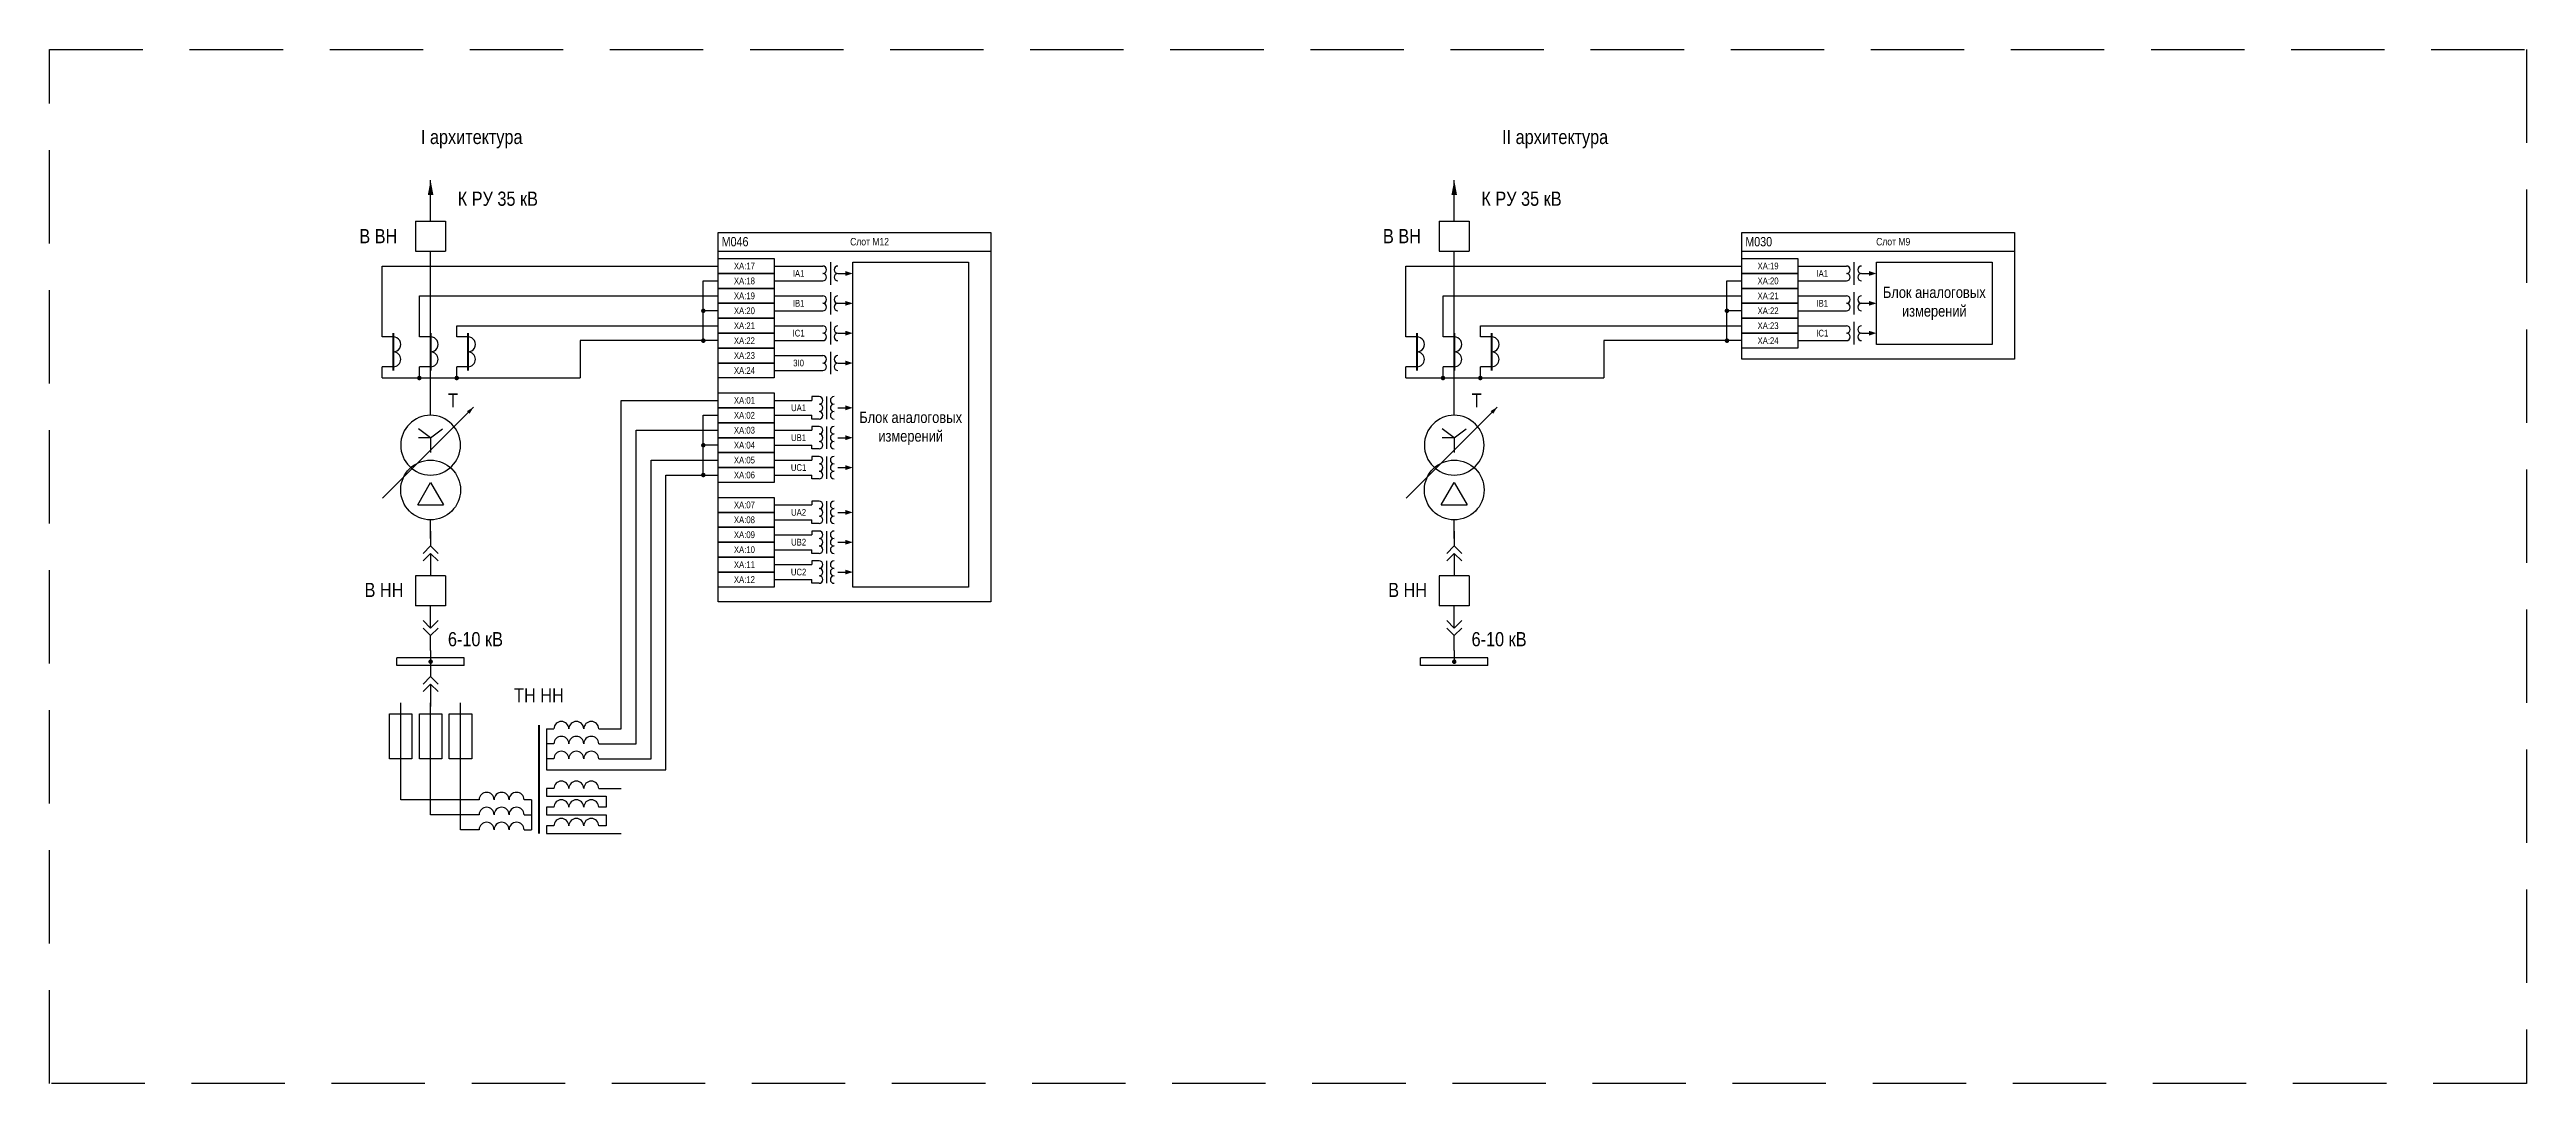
# Model space of a CAD drawing. Header units: millimetres. Extents: x 1657 to 8204, y -558 to 594.
# Drawn here: x 7541 to 8204, y -196 to 81 of the extents above; entities that cross this region are included whole.
import ezdxf
from ezdxf.enums import TextEntityAlignment as Align

# ---------------------------------------------------------------- set-up
doc = ezdxf.new("R2010")
doc.units = ezdxf.units.MM
doc.linetypes.add('штриховая2', pattern=[0.375, 0.25, -0.125])
for name, color, linetype, lineweight in [('_ОРЗ_0.3', 7, 'Continuous', 30), ('TEXT', 7, 'Continuous', 25), ('Толстая', 7, 'Continuous', 53), ('Тонкая', 7, 'Continuous', 13)]:
    doc.layers.add(name, color=color, linetype=linetype, lineweight=lineweight)
doc.layers.add('Основная', color=7, linetype='Continuous')
doc.styles.add('1.8_Gost_RD', font='ARIALN.TTF', dxfattribs={"height": 1.8})
doc.styles.add('2.5_Gost_RD', font='ARIALN.TTF', dxfattribs={"height": 2.5})
doc.styles.add('2.5_ISOCPEUR', font='isocpeur.ttf', dxfattribs={"width": 0.9, "height": 2.5})
doc.styles.add('Narrow', font='ARIALN.TTF')
doc.styles.add('Вывод', font='ARIALN.TTF', dxfattribs={"height": 2.5})
doc.styles.add('Компонент', font='ARIALN.TTF', dxfattribs={"height": 3.5})

msp = doc.modelspace()

# ---------------------------------------------------------------- texts
at = {"char_height": 3.8, "width": 53.3807, "attachment_point": 5, "style": 'Narrow'}
for s, insert in [('\\pxi-3,l3,t3;I архитектура', (7654, 57)), ('\\pxi-3,l3,t3;II архитектура', (7944, 57)), ('\\pxi-3,l3,t3;К РУ 35 кВ', (7661, 41)), ('\\pxi-3,l3,t3;К РУ 35 кВ', (7935, 41)), ('\\pxi-3,l3,t3;В ВН', (7629, 31)), ('\\pxi-3,l3,t3;В ВН', (7903, 31)), ('\\pxi-3,l3,t3;Т', (7649, -13)), ('\\pxi-3,l3,t3;Т', (7923, -13)), ('\\pxi-3,l3,t3;В НН', (7630.52, -63.78)), ('\\pxi-3,l3,t3;В НН', (7904.52, -63.78)), ('\\pxi-3,l3,t3;6-10 кВ', (7655, -77)), ('\\pxi-3,l3,t3;6-10 кВ', (7929, -77)), ('\\pxi-3,l3,t3;ТН НН', (7672, -92))]:
    msp.add_mtext(s, dxfattribs=dict(at, insert=insert))
at = {"ltscale": 100, "attachment_point": 5}
for s, insert, char_height, width, style in [('М046', (7724.5, 29.5), 2.5, 11, '2.5_Gost_RD'), ('Слот М12', (7760.5, 29.5), 2, 81, '1.8_Gost_RD'), ('М030', (7998.5, 29.5), 2.5, 11, '2.5_Gost_RD'), ('Слот М9', (8034.5, 29.5), 2, 81, '1.8_Gost_RD'), ('XA:17', (7727, 23), 1.8, 10, '1.8_Gost_RD'), ('XA:18', (7727, 19), 1.8, 10, '1.8_Gost_RD'), ('IA1', (7741.5, 21), 1.8, 15, '1.8_Gost_RD'), ('XA:19', (8001, 23), 1.8, 10, '1.8_Gost_RD'), ('XA:20', (8001, 19), 1.8, 10, '1.8_Gost_RD'), ('IA1', (8015.5, 21), 1.8, 15, '1.8_Gost_RD'), ('XA:19', (7727, 15), 1.8, 10, '1.8_Gost_RD'), ('IВ1', (7741.5, 13), 1.8, 15, '1.8_Gost_RD'), ('XA:21', (8001, 15), 1.8, 10, '1.8_Gost_RD'), ('IВ1', (8015.5, 13), 1.8, 15, '1.8_Gost_RD'), ('XA:20', (7727, 11), 1.8, 10, '1.8_Gost_RD'), ('XA:21', (7727, 7), 1.8, 10, '1.8_Gost_RD'), ('XA:22', (8001, 11), 1.8, 10, '1.8_Gost_RD'), ('XA:23', (8001, 7), 1.8, 10, '1.8_Gost_RD'), ('XA:22', (7727, 3), 1.8, 10, '1.8_Gost_RD'), ('IC1', (7741.5, 5), 1.8, 15, '1.8_Gost_RD'), ('XA:24', (8001, 3), 1.8, 10, '1.8_Gost_RD'), ('IC1', (8015.5, 5), 1.8, 15, '1.8_Gost_RD'), ('XA:23', (7727, -1), 1.8, 10, '1.8_Gost_RD'), ('XA:24', (7727, -5), 1.8, 10, '1.8_Gost_RD'), ('3I0', (7741.5, -3), 1.8, 15, '1.8_Gost_RD'), ('XA:01', (7727, -13), 1.8, 10, '1.8_Gost_RD'), ('XA:02', (7727, -17), 1.8, 10, '1.8_Gost_RD'), ('UA1', (7741.5, -15), 1.8, 15, '1.8_Gost_RD'), ('XA:03', (7727, -21), 1.8, 10, '1.8_Gost_RD'), ('XA:04', (7727, -25), 1.8, 10, '1.8_Gost_RD'), ('UB1', (7741.5, -23), 1.8, 15, '1.8_Gost_RD'), ('XA:05', (7727, -29), 1.8, 10, '1.8_Gost_RD'), ('XA:06', (7727, -33), 1.8, 10, '1.8_Gost_RD'), ('UC1', (7741.5, -31), 1.8, 15, '1.8_Gost_RD'), ('XA:07', (7727, -41), 1.8, 10, '1.8_Gost_RD'), ('XA:08', (7727, -45), 1.8, 10, '1.8_Gost_RD'), ('UA2', (7741.5, -43), 1.8, 15, '1.8_Gost_RD'), ('XA:09', (7727, -49), 1.8, 10, '1.8_Gost_RD'), ('XA:10', (7727, -53), 1.8, 10, '1.8_Gost_RD'), ('UB2', (7741.5, -51), 1.8, 15, '1.8_Gost_RD'), ('XA:11', (7727, -57), 1.8, 10, '1.8_Gost_RD'), ('UC2', (7741.5, -59), 1.8, 15, '1.8_Gost_RD'), ('XA:12', (7727, -61), 1.8, 10, '1.8_Gost_RD')]:
    msp.add_mtext(s, dxfattribs=dict(at, insert=insert, char_height=char_height, width=width, style=style))
at = {"layer": 'TEXT', "ltscale": 100, "char_height": 3, "width": 31, "attachment_point": 5, "style": '2.5_Gost_RD'}
for insert in [(8045.5, 13), (7771.5, -20.5)]:
    msp.add_mtext('Блок аналоговых измерений', dxfattribs=dict(at, insert=insert))

# ---------------------------------------------------------------- blocks, each defined once
blk = doc.blocks.new('*U195')
at = {"layer": 'Основная', "ltscale": 0.25}
for p, q in [((2, 2), (0, 0)), ((0, 0), (2, -2))]:
    blk.add_line(p, q, dxfattribs=at)
blk = doc.blocks.new('*U228')
at = {"layer": 'Основная', "color": 0}
for p, q in [((0, 6), (0, 2)), ((0, 0), (0, -6))]:
    blk.add_line(p, q, dxfattribs=at)
at = {"ltscale": 0.25, "xscale": -1, "rotation": 90}
for p in [(0, 2), (0, 0)]:
    blk.add_blockref('*U195', p, dxfattribs=at)
at = {"layer": 'Основная'}
for tag, height, style, p in [('ОУ2', 3.5, 'Компонент', (-5, 6)), ('В2', 2.5, 'Вывод', (3, 6)), ('ОУ1', 3.5, 'Компонент', (-5, -6)), ('В1', 2.5, 'Вывод', (3, -6))]:
    blk.add_attdef(tag, text='', height=height, dxfattribs=dict(at, style=style)).set_placement(p, align=Align.MIDDLE_CENTER)
blk = doc.blocks.new('*U223')
at = {"layer": 'Основная'}
for p, q in [((0, 0), (-8, 0)), ((-8, -8), (-8, 0)), ((0, -8), (0, 0)), ((0, -8), (-8, -8))]:
    blk.add_line(p, q, dxfattribs=at)
at = {"layer": 'Основная', "style": '2.5_ISOCPEUR'}
blk.add_attdef('ОУ', text='', height=2.5, dxfattribs=at).set_placement((-15, -3), align=Align.MIDDLE_CENTER)
blk = doc.blocks.new('*U224')
at = {"layer": 'Основная', "color": 0}
for p, q in [((0, 0), (0, 6)), ((0, -6), (0, -2))]:
    blk.add_line(p, q, dxfattribs=at)
at = {"ltscale": 0.25, "rotation": 89.99999999999999}
for p in [(0, 0), (0, -2)]:
    blk.add_blockref('*U195', p, dxfattribs=at)
at = {"layer": 'Основная'}
for tag, height, style, p in [('ОУ1', 3.5, 'Компонент', (-5, 6)), ('В1', 2.5, 'Вывод', (3, 6)), ('ОУ2', 3.5, 'Компонент', (-5, -6)), ('В2', 2.5, 'Вывод', (3, -6))]:
    blk.add_attdef(tag, text='', height=height, dxfattribs=dict(at, style=style)).set_placement(p, align=Align.MIDDLE_CENTER)
blk = doc.blocks.new('*U225')
at = {"layer": 'Основная'}
for p, q in [((0, 0), (-8, 0)), ((-8, -8), (-8, 0)), ((0, -8), (0, 0)), ((0, -8), (-8, -8))]:
    blk.add_line(p, q, dxfattribs=at)
at = {"layer": 'Основная', "style": '2.5_ISOCPEUR'}
blk.add_attdef('ОУ', text='', height=2.5, dxfattribs=at).set_placement((-15, -3), align=Align.MIDDLE_CENTER)
blk = doc.blocks.new('*U226')
at = {"ltscale": 0.25}
for p, q in [((3, 7), (3, 4)), ((0, 4), (3, 4)), ((0, -4), (3, -4)), ((3, -4), (3, -7))]:
    blk.add_line(p, q, dxfattribs=at)
for centre, major_axis, start_param, end_param in [((0, -2), (-2, 0), 4.712389, 7.853982), ((0, 2), (0, -2), 3.141593, 6.283185)]:
    blk.add_ellipse(centre, major_axis=major_axis, ratio=1, start_param=start_param, end_param=end_param, dxfattribs=at)
at = {"layer": 'Основная', "color": 0, "lineweight": 50}
blk.add_line((0, -5), (0, 5), dxfattribs=at)
at = {"layer": 'Основная', "style": '2.5_ISOCPEUR'}
for tag, p in [('В1', (5, 6)), ('ОУ', (-6, 0)), ('В2', (5, -6))]:
    blk.add_attdef(tag, text='', height=2.5, dxfattribs=at).set_placement(p, align=Align.MIDDLE_CENTER)
blk = doc.blocks.new('*U227')
at = {"layer": 'Основная', "color": 0}
for p, q in [((0, 0), (18, 0)), ((0, -2), (0, 0)), ((18, -2), (18, 0)), ((0, -2), (18, -2))]:
    blk.add_line(p, q, dxfattribs=at)
at = {"layer": 'Основная', "style": '2.5_ISOCPEUR'}
blk.add_attdef('ОШ', text='', height=2.5, dxfattribs=at).set_placement((6, 4), align=Align.MIDDLE_CENTER)
blk = doc.blocks.new('*U221')
at = {"ltscale": 0.25}
for p, q in [((3, 7), (3, 4)), ((0, 4), (3, 4)), ((0, -4), (3, -4)), ((3, -4), (3, -7))]:
    blk.add_line(p, q, dxfattribs=at)
for centre, major_axis, start_param, end_param in [((0, -2), (-2, 0), 4.712389, 7.853982), ((0, 2), (0, -2), 3.141593, 6.283185)]:
    blk.add_ellipse(centre, major_axis=major_axis, ratio=1, start_param=start_param, end_param=end_param, dxfattribs=at)
at = {"layer": 'Основная', "color": 0, "lineweight": 50}
blk.add_line((0, -5), (0, 5), dxfattribs=at)
at = {"layer": 'Основная', "style": '2.5_ISOCPEUR'}
for tag, p in [('В1', (5, 6)), ('ОУ', (-6, 0)), ('В2', (5, -6))]:
    blk.add_attdef(tag, text='', height=2.5, dxfattribs=at).set_placement(p, align=Align.MIDDLE_CENTER)
blk = doc.blocks.new('*U222')
at = {"ltscale": 0.25}
for p, q in [((3, 7), (3, 4)), ((0, 4), (3, 4)), ((0, -4), (3, -4)), ((3, -4), (3, -7))]:
    blk.add_line(p, q, dxfattribs=at)
for centre, major_axis, start_param, end_param in [((0, -2), (-2, 0), 4.712389, 7.853982), ((0, 2), (0, -2), 3.141593, 6.283185)]:
    blk.add_ellipse(centre, major_axis=major_axis, ratio=1, start_param=start_param, end_param=end_param, dxfattribs=at)
at = {"layer": 'Основная', "color": 0, "lineweight": 50}
blk.add_line((0, -5), (0, 5), dxfattribs=at)
at = {"layer": 'Основная', "style": '2.5_ISOCPEUR'}
for tag, p in [('В1', (5, 6)), ('ОУ', (-6, 0)), ('В2', (5, -6))]:
    blk.add_attdef(tag, text='', height=2.5, dxfattribs=at).set_placement(p, align=Align.MIDDLE_CENTER)
blk = doc.blocks.new('*U111')
at = {"ltscale": 0.25}
blk.add_line((0, 0), (3, 0), dxfattribs=at)
blk.add_lwpolyline([(2, 0, 1.3, 0, 0), (4, 0, 0, 0, 0)], format="xyseb", dxfattribs=at)
blk = doc.blocks.new('*U219')
at = {"ltscale": 0.35}
for centre in [(-4, 0), (0, 0), (4, 0)]:
    blk.add_arc(centre, 2, 0, 180, dxfattribs=at)
for tag, height, style, p in [('ОУ', 3.5, 'Компонент', (0, 8)), ('В1', 2.5, 'Вывод', (-6, -2)), ('В2', 2.5, 'Вывод', (6, -2))]:
    blk.add_attdef(tag, text='', height=height, dxfattribs=dict(at, style=style)).set_placement(p, align=Align.MIDDLE_CENTER)
blk = doc.blocks.new('*U220')
at = {"ltscale": 0.35}
for centre in [(-4, 0), (0, 0), (4, 0)]:
    blk.add_arc(centre, 2, 0, 180, dxfattribs=at)
for tag, height, style, p in [('ОУ', 3.5, 'Компонент', (0, 8)), ('В1', 2.5, 'Вывод', (-6, -2)), ('В2', 2.5, 'Вывод', (6, -2))]:
    blk.add_attdef(tag, text='', height=height, dxfattribs=dict(at, style=style)).set_placement(p, align=Align.MIDDLE_CENTER)
blk = doc.blocks.new('*U214')
at = {"ltscale": 0.35}
for centre in [(-4, 0), (0, 0), (4, 0)]:
    blk.add_arc(centre, 2, 0, 180, dxfattribs=at)
for tag, height, style, p in [('ОУ', 3.5, 'Компонент', (0, 8)), ('В1', 2.5, 'Вывод', (-6, -2)), ('В2', 2.5, 'Вывод', (6, -2))]:
    blk.add_attdef(tag, text='', height=height, dxfattribs=dict(at, style=style)).set_placement(p, align=Align.MIDDLE_CENTER)
blk = doc.blocks.new('*U215')
at = {"ltscale": 0.35}
for centre in [(-4, 0), (0, 0), (4, 0)]:
    blk.add_arc(centre, 2, 0, 180, dxfattribs=at)
for tag, height, style, p in [('ОУ', 3.5, 'Компонент', (0, 8)), ('В1', 2.5, 'Вывод', (-6, -2)), ('В2', 2.5, 'Вывод', (6, -2))]:
    blk.add_attdef(tag, text='', height=height, dxfattribs=dict(at, style=style)).set_placement(p, align=Align.MIDDLE_CENTER)
blk = doc.blocks.new('*U216')
at = {"ltscale": 0.35}
for centre in [(-4, 0), (0, 0), (4, 0)]:
    blk.add_arc(centre, 2, 0, 180, dxfattribs=at)
for tag, height, style, p in [('ОУ', 3.5, 'Компонент', (0, 8)), ('В1', 2.5, 'Вывод', (-6, -2)), ('В2', 2.5, 'Вывод', (6, -2))]:
    blk.add_attdef(tag, text='', height=height, dxfattribs=dict(at, style=style)).set_placement(p, align=Align.MIDDLE_CENTER)
blk = doc.blocks.new('*U217')
at = {"ltscale": 0.35}
for centre in [(-4, 0), (0, 0), (4, 0)]:
    blk.add_arc(centre, 2, 0, 180, dxfattribs=at)
for tag, height, style, p in [('ОУ', 3.5, 'Компонент', (0, 8)), ('В1', 2.5, 'Вывод', (-6, -2)), ('В2', 2.5, 'Вывод', (6, -2))]:
    blk.add_attdef(tag, text='', height=height, dxfattribs=dict(at, style=style)).set_placement(p, align=Align.MIDDLE_CENTER)
blk = doc.blocks.new('*U218')
at = {"ltscale": 0.35}
for centre in [(-4, 0), (0, 0), (4, 0)]:
    blk.add_arc(centre, 2, 0, 180, dxfattribs=at)
for tag, height, style, p in [('ОУ', 3.5, 'Компонент', (0, 8)), ('В1', 2.5, 'Вывод', (-6, -2)), ('В2', 2.5, 'Вывод', (6, -2))]:
    blk.add_attdef(tag, text='', height=height, dxfattribs=dict(at, style=style)).set_placement(p, align=Align.MIDDLE_CENTER)
blk = doc.blocks.new('*U211')
at = {"ltscale": 0.35}
for centre in [(-4, 0), (0, 0), (4, 0)]:
    blk.add_arc(centre, 2, 0, 180, dxfattribs=at)
for tag, height, style, p in [('ОУ', 3.5, 'Компонент', (0, 8)), ('В1', 2.5, 'Вывод', (-6, -2)), ('В2', 2.5, 'Вывод', (6, -2))]:
    blk.add_attdef(tag, text='', height=height, dxfattribs=dict(at, style=style)).set_placement(p, align=Align.MIDDLE_CENTER)
blk = doc.blocks.new('*U212')
at = {"ltscale": 0.35}
for centre in [(-4, 0), (0, 0), (4, 0)]:
    blk.add_arc(centre, 2, 0, 180, dxfattribs=at)
for tag, height, style, p in [('ОУ', 3.5, 'Компонент', (0, 8)), ('В1', 2.5, 'Вывод', (-6, -2)), ('В2', 2.5, 'Вывод', (6, -2))]:
    blk.add_attdef(tag, text='', height=height, dxfattribs=dict(at, style=style)).set_placement(p, align=Align.MIDDLE_CENTER)
blk = doc.blocks.new('*U213')
at = {"layer": 'Основная', "color": 0}
for p, q in [((0, 0), (0, 6)), ((0, -6), (0, -2))]:
    blk.add_line(p, q, dxfattribs=at)
at = {"ltscale": 0.25, "rotation": 89.99999999999999}
for p in [(0, 0), (0, -2)]:
    blk.add_blockref('*U195', p, dxfattribs=at)
at = {"layer": 'Основная'}
for tag, height, style, p in [('ОУ1', 3.5, 'Компонент', (-5, 6)), ('В1', 2.5, 'Вывод', (3, 6)), ('ОУ2', 3.5, 'Компонент', (-5, -6)), ('В2', 2.5, 'Вывод', (3, -6))]:
    blk.add_attdef(tag, text='', height=height, dxfattribs=dict(at, style=style)).set_placement(p, align=Align.MIDDLE_CENTER)
blk = doc.blocks.new('*U194')
at = {"ltscale": 0.25}
for p, q in [((-3.46, -4), (0, 2)), ((0, 2), (3.46, -4)), ((-3.46, -4), (3.46, -4))]:
    blk.add_line(p, q, dxfattribs=at)
blk.add_circle((0, 0), 8, dxfattribs=at)
at = {"layer": 'Основная', "style": 'Компонент'}
blk.add_attdef('ОУ', text='', height=3.5, dxfattribs=at).set_placement((17, 0), align=Align.MIDDLE_CENTER)
blk = doc.blocks.new('*U196')
at = {"ltscale": 0.25}
for p, q in [((0, 0), (-20, 0)), ((14.44, 0), (0, 0))]:
    blk.add_line(p, q, dxfattribs=at)
blk.add_lwpolyline([(-18, 0, 1, 0, 0), (-20, 0, 0, 0, 0)], format="xyseb", dxfattribs=at)
at = {"layer": 'Основная', "style": '2.5_ISOCPEUR'}
blk.add_attdef('ОС', text='', height=2.5, dxfattribs=at).set_placement((3, 2), align=Align.MIDDLE_CENTER)
blk = doc.blocks.new('*U193')
at = {"ltscale": 0.25}
for q in [(-3.2, 4.4), (3.2, 4.4), (0, -2), (3.21, 2)]:
    blk.add_line((0, 2), q, dxfattribs=at)
blk.add_circle((0, 0), 8, dxfattribs=at)
at = {"layer": 'Основная', "style": 'Компонент'}
blk.add_attdef('ОУ', text='', height=3.5, dxfattribs=at).set_placement((-17, 0), align=Align.MIDDLE_CENTER)

# ---------------------------------------------------------------- linework, layer by layer
for p, q in [((7643, 35), (7643, 46)), ((7917, 35), (7917, 46)), ((7650, 7), (7720, 7)), ((7924, 7), (7994, 7))]:
    msp.add_line(p, q)
at = {"ltscale": 100}
for p, q in [((7630, 7), (7630, 23)), ((7630, 23), (7720, 23)), ((7735, 23), (7748, 23)), ((7750, 24), (7750, 18)), ((7904, 7), (7904, 23)), ((7904, 23), (7994, 23)), ((8009, 23), (8022, 23)), ((8024, 24), (8024, 18)), ((7640, 7), (7640, 15)), ((7640, 15), (7720, 15)), ((7716, 3), (7716, 19)), ((7716, 19), (7720, 19)), ((7735, 19), (7748, 19)), ((7735, 15), (7748, 15)), ((7750, 16), (7750, 10)), ((7914, 7), (7914, 15)), ((7914, 15), (7994, 15)), ((7990, 3), (7990, 19)), ((7990, 19), (7994, 19)), ((8009, 19), (8022, 19)), ((8009, 15), (8022, 15)), ((8024, 16), (8024, 10)), ((7720, 11), (7716, 11)), ((7735, 11), (7748, 11)), ((7735, 7), (7748, 7)), ((7750, 8), (7750, 2)), ((7994, 11), (7990, 11)), ((8009, 11), (8022, 11)), ((8009, 7), (8022, 7)), ((8024, 8), (8024, 2)), ((7720, 3), (7683, 3)), ((7683, 3), (7683, -7)), ((7735, 3), (7748, 3)), ((7750, 0), (7750, -6)), ((7994, 3), (7957, 3)), ((7957, 3), (7957, -7)), ((8009, 3), (8022, 3)), ((7735, -1), (7748, -1)), ((7735, -5), (7748, -5)), ((7630, -7), (7650, -7)), ((7650, -7), (7683, -7)), ((7735, -13), (7745, -13)), ((7747, -12), (7745, -12)), ((7745, -12), (7745, -13)), ((7749, -12), (7749, -18)), ((7904, -7), (7924, -7)), ((7924, -7), (7957, -7)), ((7716, -33), (7716, -17)), ((7716, -17), (7720, -17)), ((7735, -17), (7745, -17)), ((7745, -18), (7745, -17)), ((7747, -18), (7745, -18)), ((7720, -25), (7716, -25)), ((7735, -21), (7745, -21)), ((7735, -25), (7745, -25)), ((7747, -20), (7745, -20)), ((7745, -20), (7745, -21)), ((7745, -26), (7745, -25)), ((7747, -26), (7745, -26)), ((7749, -20), (7749, -26)), ((7735, -29), (7745, -29)), ((7735, -33), (7745, -33)), ((7747, -28), (7745, -28)), ((7745, -28), (7745, -29)), ((7745, -34), (7745, -33)), ((7749, -28), (7749, -34)), ((7747, -34), (7745, -34)), ((7643, -48), (7643, -45)), ((7735, -41), (7745, -41)), ((7735, -45), (7745, -45)), ((7747, -40), (7745, -40)), ((7745, -40), (7745, -41)), ((7745, -46), (7745, -45)), ((7747, -46), (7745, -46)), ((7749, -40), (7749, -46)), ((7917, -48), (7917, -45)), ((7735, -49), (7745, -49)), ((7735, -53), (7745, -53)), ((7747, -48), (7745, -48)), ((7745, -48), (7745, -49)), ((7745, -54), (7745, -53)), ((7749, -48), (7749, -54)), ((7735, -57), (7745, -57)), ((7747, -54), (7745, -54)), ((7747, -56), (7745, -56)), ((7745, -56), (7745, -57)), ((7749, -56), (7749, -62)), ((7735, -61), (7745, -61)), ((7745, -62), (7745, -61)), ((7747, -62), (7745, -62)), ((7674, -101), (7676, -101)), ((7676, -105), (7674, -105)), ((7676, -109), (7674, -109)), ((7676, -117), (7674, -117)), ((7674, -117), (7674, -119)), ((7674, -119), (7690, -119)), ((7688, -117), (7694, -117)), ((7690, -119), (7690, -122)), ((7670, -120), (7668, -120)), ((7668, -124), (7670, -124)), ((7670, -120), (7670, -128)), ((7675, -122), (7674, -122)), ((7674, -122), (7674, -124)), ((7674, -124), (7690, -124)), ((7676, -122), (7675, -122)), ((7690, -122), (7688, -122)), ((7690, -124), (7690, -127)), ((7668, -128), (7670, -128)), ((7676, -127), (7674, -127)), ((7674, -127), (7674, -129)), ((7690, -127), (7688, -127))]:
    msp.add_line(p, q, dxfattribs=at)
at = {"linetype": 'штриховая2', "ltscale": 100}
msp.add_lwpolyline([(7541, 81), (8204, 81), (8204, -196), (7541, -196)], close=True, dxfattribs=at)
for points in [[(7643, -17), (7643, 27)], [(7917, -17), (7917, 27)], [(7643, -50), (7643, -48)], [(7917, -50), (7917, -48)], [(7643, -80), (7643, -83)], [(7917, -80), (7917, -83)], [(7635, -113), (7635, -94)], [(7643, -113), (7643, -94)], [(7651, -113), (7651, -94)]]:
    msp.add_lwpolyline(points)
at = {"ltscale": 100}
for points in [[(7720, 27), (7793, 27)], [(7994, 27), (8067, 27)], [(7688, -101), (7694, -101), (7694, -13), (7720, -13)], [(7688, -105), (7698, -105), (7698, -21), (7720, -21)], [(7674, -101), (7674, -112), (7706, -112), (7706, -33), (7720, -33)], [(7688, -109), (7702, -109), (7702, -29), (7720, -29)], [(7656, -124), (7643, -124), (7643, -111)], [(7656, -128), (7651, -128), (7651, -111)], [(7656, -120), (7635, -120), (7635, -113)], [(7674, -129), (7694, -129)]]:
    msp.add_lwpolyline(points, dxfattribs=at)
for points in [[(7720, 25), (7735, 25), (7735, 21), (7720, 21)], [(7720, 21), (7735, 21), (7735, 17), (7720, 17)], [(7756, 24), (7787, 24), (7787, -63), (7756, -63)], [(7994, 25), (8009, 25), (8009, 21), (7994, 21)], [(7994, 21), (8009, 21), (8009, 17), (7994, 17)], [(8030, 24), (8061, 24), (8061, 2), (8030, 2)], [(7720, 17), (7735, 17), (7735, 13), (7720, 13)], [(7994, 17), (8009, 17), (8009, 13), (7994, 13)], [(7720, 13), (7735, 13), (7735, 9), (7720, 9)], [(7720, 9), (7735, 9), (7735, 5), (7720, 5)], [(7994, 13), (8009, 13), (8009, 9), (7994, 9)], [(7994, 9), (8009, 9), (8009, 5), (7994, 5)], [(7720, 5), (7735, 5), (7735, 1), (7720, 1)], [(7720, 1), (7735, 1), (7735, -3), (7720, -3)], [(7994, 5), (8009, 5), (8009, 1), (7994, 1)], [(7720, -3), (7735, -3), (7735, -7), (7720, -7)], [(7720, -11), (7735, -11), (7735, -15), (7720, -15)], [(7720, -15), (7735, -15), (7735, -19), (7720, -19)], [(7720, -19), (7735, -19), (7735, -23), (7720, -23)], [(7720, -23), (7735, -23), (7735, -27), (7720, -27)], [(7720, -27), (7735, -27), (7735, -31), (7720, -31)], [(7720, -31), (7735, -31), (7735, -35), (7720, -35)], [(7720, -39), (7735, -39), (7735, -43), (7720, -43)], [(7720, -43), (7735, -43), (7735, -47), (7720, -47)], [(7720, -47), (7735, -47), (7735, -51), (7720, -51)], [(7720, -51), (7735, -51), (7735, -55), (7720, -55)], [(7720, -55), (7735, -55), (7735, -59), (7720, -59)], [(7720, -59), (7735, -59), (7735, -63), (7720, -63)]]:
    msp.add_lwpolyline(points, close=True, dxfattribs=at)
at = {"ltscale": 0.25, "const_width": 0.6}
for points in [[(7715.7, 11, -1), (7716.3, 11, -1)], [(7715.7, 10.99, 1), (7716.3, 10.99, 1)], [(7989.7, 11, -1), (7990.3, 11, -1)], [(7989.7, 10.99, 1), (7990.3, 10.99, 1)], [(7715.7, 3, -1), (7716.3, 3, -1)], [(7715.7, 2.99, 1), (7716.3, 2.99, 1)], [(7989.7, 3, -1), (7990.3, 3, -1)], [(7989.7, 2.99, 1), (7990.3, 2.99, 1)], [(7639.7, -7, -1), (7640.3, -7, -1)], [(7639.7, -7.01, 1), (7640.3, -7.01, 1)], [(7649.7, -7, -1), (7650.3, -7, -1)], [(7649.7, -7.01, 1), (7650.3, -7.01, 1)], [(7913.7, -7, -1), (7914.3, -7, -1)], [(7913.7, -7.01, 1), (7914.3, -7.01, 1)], [(7923.7, -7, -1), (7924.3, -7, -1)], [(7923.7, -7.01, 1), (7924.3, -7.01, 1)], [(7715.7, -25, -1), (7716.3, -25, -1)], [(7715.7, -25.01, 1), (7716.3, -25.01, 1)], [(7715.7, -33, -1), (7716.3, -33, -1)], [(7715.7, -33.01, 1), (7716.3, -33.01, 1)], [(7642.7, -83, -1), (7643.3, -83, -1)], [(7642.7, -83.01, 1), (7643.3, -83.01, 1)], [(7916.7, -83, -1), (7917.3, -83, -1)], [(7916.7, -83.01, 1), (7917.3, -83.01, 1)]]:
    msp.add_lwpolyline(points, format="xyb", close=True, dxfattribs=at)
for points in [[(7632, -97), (7638, -97), (7638, -109), (7632, -109)], [(7640, -97), (7646, -97), (7646, -109), (7640, -109)], [(7648, -97), (7654, -97), (7654, -109), (7648, -109)]]:
    msp.add_lwpolyline(points, close=True)
at = {"ltscale": 100}
for centre, start, end in [((7748, 22), 270, 90), ((7748, 20), 270, 90), ((7752, 22), 90, 270), ((7752, 20), 90, 270), ((8022, 22), 270, 90), ((8022, 20), 270, 90), ((8026, 22), 90, 270), ((8026, 20), 90, 270), ((7748, 14), 270, 90), ((7752, 14), 90, 270), ((8022, 14), 270, 90), ((8026, 14), 90, 270), ((7748, 12), 270, 90), ((7748, 6), 270, 90), ((7752, 12), 90, 270), ((7752, 6), 90, 270), ((8022, 12), 270, 90), ((8022, 6), 270, 90), ((8026, 12), 90, 270), ((8026, 6), 90, 270), ((7748, 4), 270, 90), ((7752, 4), 90, 270), ((8022, 4), 270, 90), ((8026, 4), 90, 270), ((7748, -2), 270, 90), ((7748, -4), 270, 90), ((7752, -2), 90, 270), ((7752, -4), 90, 270), ((7747, -13), 270, 90), ((7751, -13), 90, 270), ((7747, -15), 270, 90), ((7747, -17), 270, 90), ((7751, -15), 90, 270), ((7751, -17), 90, 270), ((7747, -21), 270, 90), ((7747, -23), 270, 90), ((7747, -25), 270, 90), ((7751, -21), 90, 270), ((7751, -23), 90, 270), ((7751, -25), 90, 270), ((7747, -29), 270, 90), ((7747, -31), 270, 90), ((7747, -33), 270, 90), ((7751, -29), 90, 270), ((7751, -31), 90, 270), ((7751, -33), 90, 270), ((7747, -41), 270, 90), ((7747, -43), 270, 90), ((7747, -45), 270, 90), ((7751, -41), 90, 270), ((7751, -43), 90, 270), ((7751, -45), 90, 270), ((7747, -49), 270, 90), ((7747, -51), 270, 90), ((7747, -53), 270, 90), ((7751, -49), 90, 270), ((7751, -51), 90, 270), ((7751, -53), 90, 270), ((7747, -57), 270, 90), ((7747, -59), 270, 90), ((7751, -57), 90, 270), ((7751, -59), 90, 270), ((7747, -61), 270, 90), ((7751, -61), 90, 270)]:
    msp.add_arc(centre, 1, start, end, dxfattribs=at)
at = {"layer": '_ОРЗ_0.3', "ltscale": 100}
for points in [[(7720, 32), (7793, 32), (7793, -67), (7720, -67)], [(7994, 32), (8067, 32), (8067, -2), (7994, -2)]]:
    msp.add_lwpolyline(points, close=True, dxfattribs=at)
at = {"layer": 'Толстая', "ltscale": 100}
msp.add_line((7672, -100), (7672, -129), dxfattribs=at)
at = {"layer": 'Тонкая', "ltscale": 0.3}
for points in [[(7643, 46, 0, 1.5, 0), (7643, 42, 0, 0, 0)], [(7917, 46, 0, 1.5, 0), (7917, 42, 0, 0, 0)]]:
    msp.add_lwpolyline(points, format="xyseb", dxfattribs=at)

# ---------------------------------------------------------------- block references
at = {"ltscale": 0.35, "rotation": 180}
for p in [(7639, 27), (7913, 27)]:
    msp.add_blockref('*U225', p, dxfattribs=at)
at = {"ltscale": 0.35}
for name, p in [('*U111', (7752, 21)), ('*U111', (8026, 21)), ('*U111', (7752, 13)), ('*U111', (8026, 13)), ('*U111', (7752, 5)), ('*U111', (8026, 5)), ('*U111', (7752, -3)), ('*U111', (7752, -15)), ('*U111', (7752, -23)), ('*U194', (7643, -37)), ('*U111', (7752, -31)), ('*U194', (7917, -37)), ('*U111', (7752, -43)), ('*U111', (7752, -51)), ('*U111', (7752, -59)), ('*U219', (7682, -101)), ('*U220', (7682, -105)), ('*U214', (7682, -109)), ('*U215', (7662, -120)), ('*U218', (7682, -117)), ('*U216', (7662, -124)), ('*U211', (7682, -122)), ('*U212', (7682, -127)), ('*U217', (7662, -128))]:
    msp.add_blockref(name, p, dxfattribs=at)
at = {"ltscale": 0.25}
for name, p, rotation in [('*U221', (7633, 0), 180), ('*U226', (7643, 0), 180), ('*U222', (7653, 0), 180), ('*U221', (7907, 0), 180), ('*U226', (7917, 0), 180), ('*U222', (7927, 0), 180), ('*U196', (7640.36, -28.95), 224.9999999999999), ('*U196', (7914.36, -28.95), 224.9999999999999)]:
    msp.add_blockref(name, p, dxfattribs=dict(at, rotation=rotation))
at = {"ltscale": 0.35, "xscale": -1}
for p in [(7643, -25), (7917, -25)]:
    msp.add_blockref('*U193', p, dxfattribs=at)
at = {"ltscale": 0.25, "xscale": -1, "rotation": 180}
for name, p in [('*U224', (7643, -54)), ('*U224', (7917, -54)), ('*U223', (7647, -68)), ('*U223', (7921, -68)), ('*U228', (7643, -74)), ('*U228', (7917, -74)), ('*U213', (7643, -89))]:
    msp.add_blockref(name, p, dxfattribs=at)
at = {"ltscale": 0.25, "xscale": -1}
for p in [(7652, -82.01), (7926, -82.01)]:
    msp.add_blockref('*U227', p, dxfattribs=at)

msp.set_redraw_order([(e.dxf.handle, doc.entitydb.next_handle()) for e in msp.query("TEXT MTEXT ATTDEF DIMENSION ARC_DIMENSION")])  # texts and dimensions are drawn at this point

doc.saveas('drawing.dxf')
